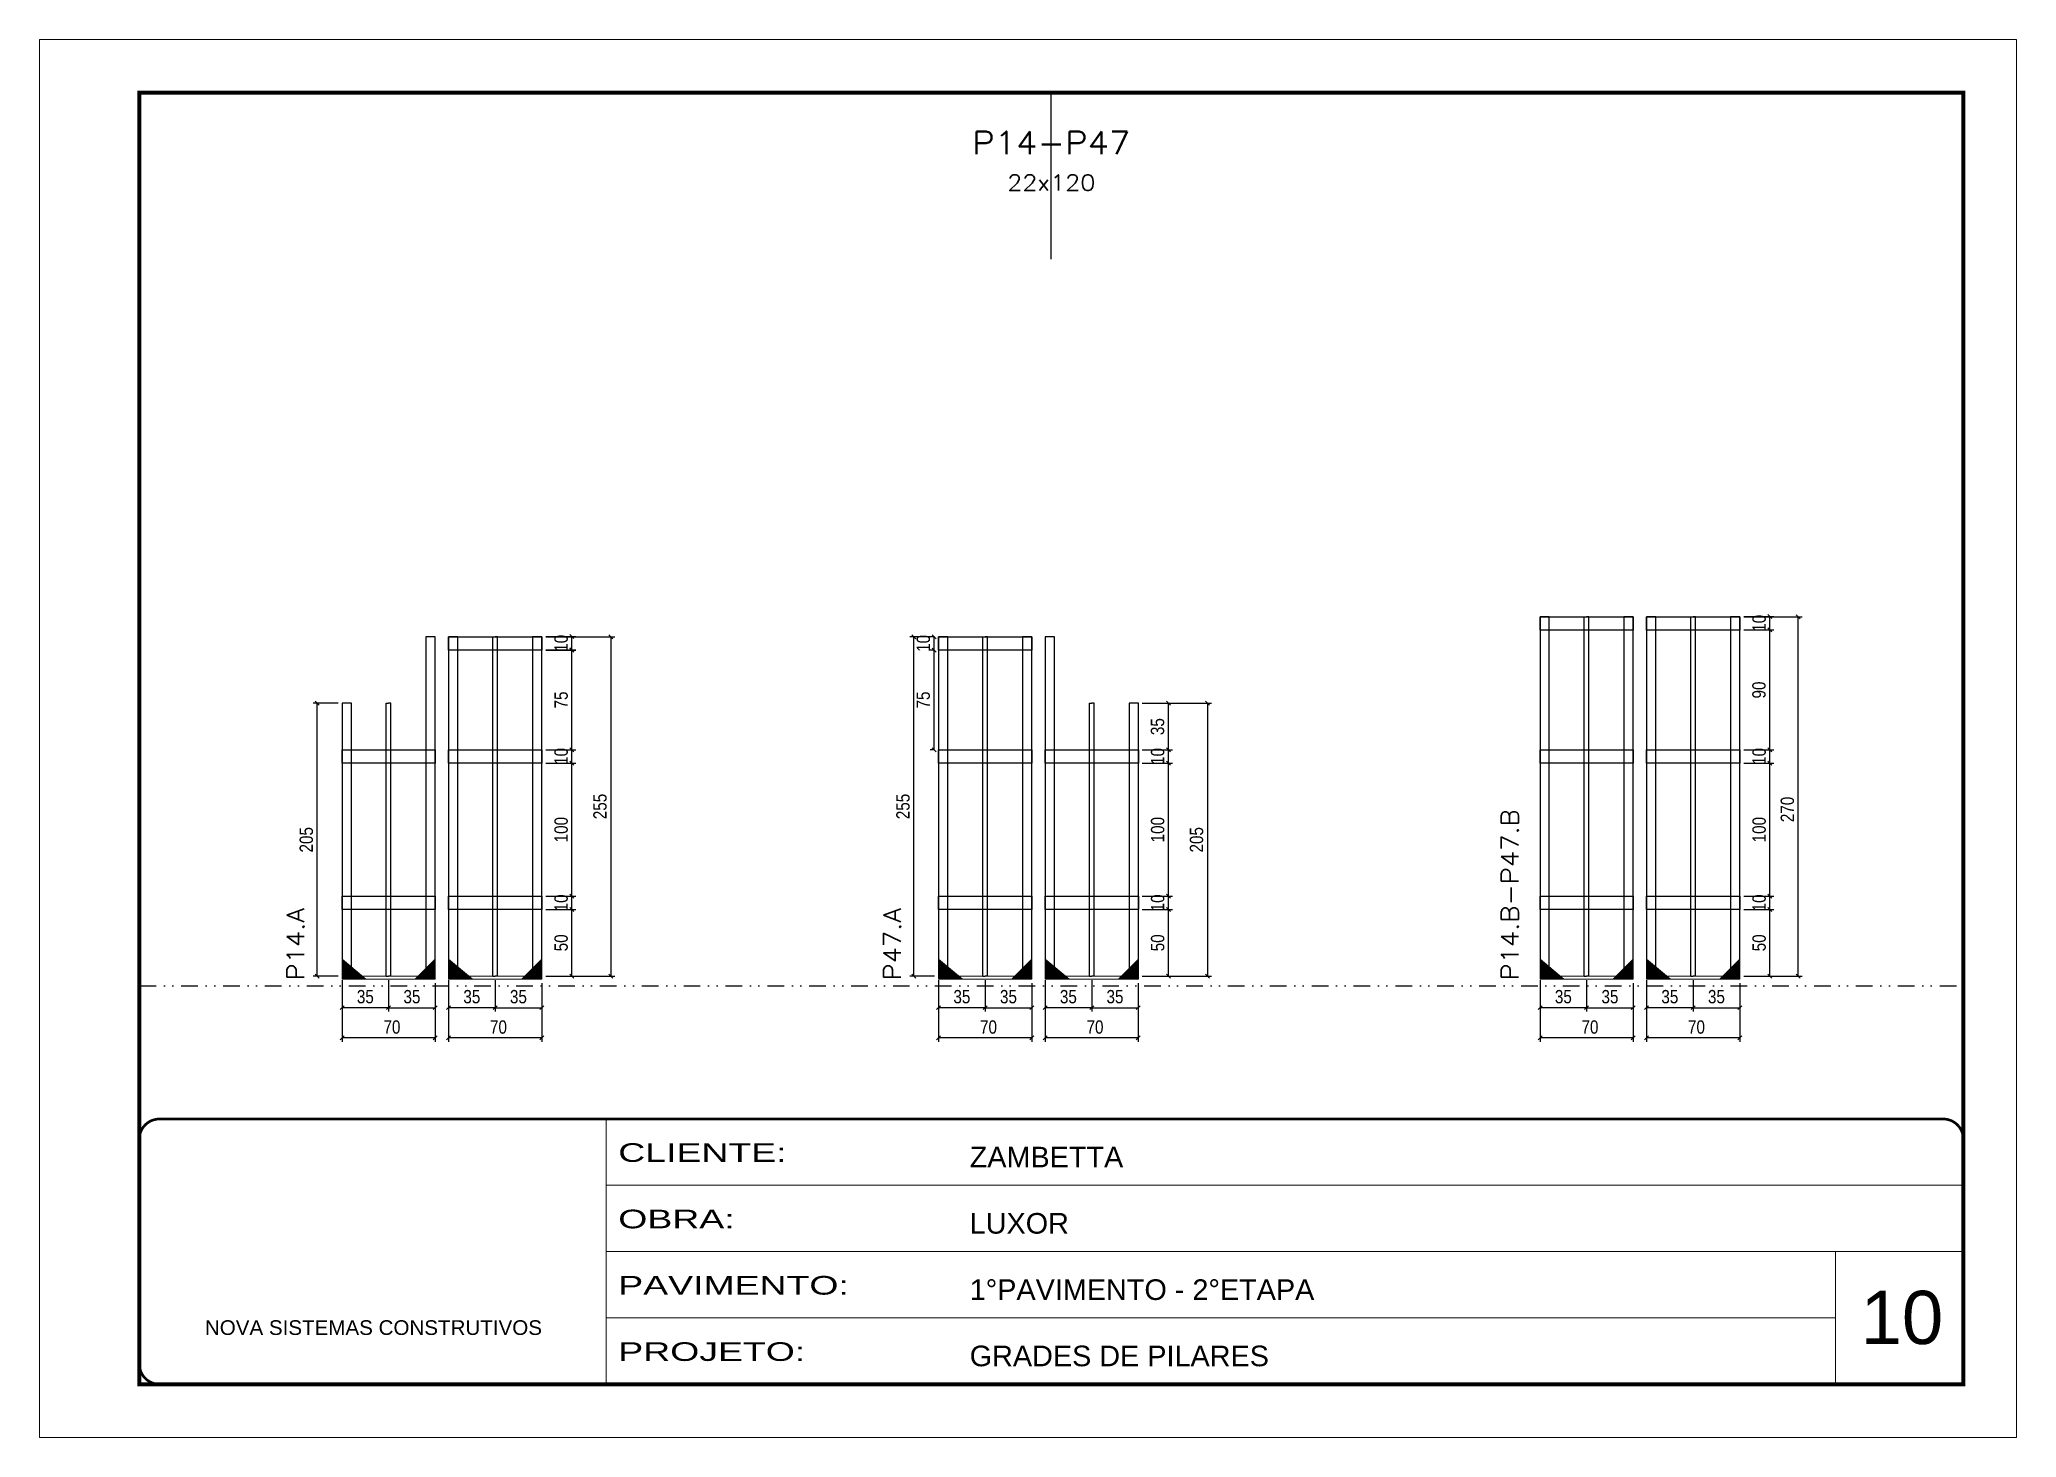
# Model space of a CAD drawing. Extents: x 14400 to 20667, y -21631 to 6985.
# Drawn here: x 16012 to 17497, y 3638 to 4688 of the extents above; entities that cross this region are included whole.
import ezdxf
from ezdxf.enums import TextEntityAlignment as Align

# ---------------------------------------------------------------- set-up
doc = ezdxf.new("R2010")
doc.units = 0
for name, pattern in [('CONTINUO', [0]), ('DASHED', [0.75, 0.5, -0.25]), ('DIVIDE2', [0.625, 0.25, -0.125, 0, -0.125, 0, -0.125]), ('HIDDEN', [0.375, 0.25, -0.125])]:
    doc.linetypes.add(name, pattern=pattern)
for name, color, linetype, lineweight in [('CARIMBO', 255, 'Continuous', 9), ('Folhas', 255, 'Continuous', 9), ('Madeira', 126, 'Continuous', 18), ('Sarr 2.2x7', 40, 'Continuous', 9), ('SARRAFO DE PRESSAO', 251, 'DASHED', 9), ('Texto Seção', 7, 'Continuous', 15)]:
    doc.layers.add(name, color=color, linetype=linetype, lineweight=lineweight)
for name, color, linetype in [('COTA', 241, 'Continuous'), ('Nível', 160, 'Continuous'), ('SARR_2.2x10', 60, 'Continuous'), ('SARR_3.5x7', 81, 'Continuous'), ('SARR_7x7', 40, 'Continuous'), ('Texto de Titulo', 7, 'Continuous'), ('Texto Qtd Sarr', 242, 'Continuous')]:
    doc.layers.add(name, color=color, linetype=linetype)
doc.styles.add('ARIAL', font='arial.ttf')
doc.styles.add('COTA TECNICA', font='techl___.ttf', dxfattribs={"height": 10})
doc.styles.add('REGUA-120', font='ROMANS.shx', dxfattribs={"height": 15})
doc.styles.add('ROMANS', font='romans.shx')
doc.styles.add('Tecnologia', font='')
doc.styles.get('Tecnologia').set_extended_font_data('Forgotten Futurist')
doc.dimstyles.new('PAINEL', dxfattribs={"dimtxt": 10, "dimasz": 3, "dimexe": 3, "dimexo": 3, "dimgap": 3, "dimtad": 1, "dimdec": 1, "dimzin": 12, "dimdsep": 46, "dimtxsty": 'COTA TECNICA', "dimblk1": 'OBLIQUE', "dimblk2": 'OBLIQUE', "dimsah": 1, "dimcen": 0.9, "dimclrd": 4, "dimclre": 4, "dimclrt": 240, "dimadec": 1, "dimazin": 3, "dimtfac": 1, "dimtdec": 1, "dimtmove": 0, "dimatfit": 3, "dimfxl": 1, "dimtolj": 1, "dimtzin": 12, "dimarcsym": 0})

msp = doc.modelspace()

# ---------------------------------------------------------------- texts
at = {"layer": 'CARIMBO', "style": 'ARIAL'}
msp.add_text('10', height=40, dxfattribs=at).set_placement((17379.83, 3707.72))
at = {"layer": 'Texto Seção', "style": 'REGUA-120', "width": 1.1}
for s, p in [('P14.B-P47.B', (17122.92, 3980.75)), ('P14.A', (16210.81, 3980.75)), ('P47.A', (16658.98, 3980.75))]:
    msp.add_text(s, height=13, rotation=90, dxfattribs=at).set_placement(p)

# ---------------------------------------------------------------- blocks, each defined once
blk = doc.blocks.new('9999999999')
at = {"color": 30, "linetype": 'CONTINUO'}
for p, q in [((98564.6, 34230.2), (98564.6, 34429.4)), ((98564.6, 34379.6), (99584, 34379.6)), ((98564.6, 34329.8), (99488, 34329.8)), ((99584, 34329.8), (99488, 34329.8)), ((99488, 34329.8), (99488, 34230.2)), ((98564.6, 34280), (99488, 34280))]:
    blk.add_line(p, q, dxfattribs=at)
at = {"color": 30, "linetype": 'CONTINUO', "const_width": 2}
blk.add_lwpolyline([(99584, 34230.2), (99584, 34414.4, 0.414214), (99569, 34429.4), (98229, 34429.4, 0.414214), (98214, 34414.4), (98214, 34245.2, 0.414214), (98229, 34230.2), (99584, 34230.2)], format="xyb", dxfattribs=at)
at = {"layer": 'Folhas'}
blk.add_lwpolyline([(98139, 34190.2), (99624, 34190.2), (99624, 35240.2), (98139, 35240.2)], close=True, dxfattribs=at)
at = {"layer": 'Folhas', "color": 30, "const_width": 3}
blk.add_lwpolyline([(98214, 34230.2), (99584, 34230.2), (99584, 35200.2), (98214, 35200.2)], close=True, dxfattribs=at)
at = {"color": 7, "linetype": 'Continuous', "ltscale": 5, "style": 'ARIAL'}
for s, height, p in [('ZAMBETTA', 15.48, (98837.7, 34393.1)), ('LUXOR', 15.48, (98837.7, 34343.3)), ('1°PAVIMENTO - 2°ETAPA', 15.483, (98837.7, 34293.5)), ('NOVA SISTEMAS CONSTRUTIVOS', 11.059, (98263.2, 34267.2)), ('GRADES DE PILARES', 15.483, (98837.7, 34243.7))]:
    blk.add_text(s, height=height, dxfattribs=at).set_placement(p)
at = {"layer": 'Folhas', "color": 7, "style": 'Tecnologia', "width": 1.5}
for s, p in [('CLIENTE:', (98573.7, 34397.2)), ('OBRA:', (98573.7, 34347.3)), ('PAVIMENTO:', (98573.7, 34297.5)), ('PROJETO:', (98573.7, 34247.7))]:
    blk.add_text(s, height=14, dxfattribs=at).set_placement(p)
blk = doc.blocks.new('_Oblique')
at = {"color": 0, "linetype": 'ByBlock', "lineweight": -2}
blk.add_line((-0.5, -0.5), (0.5, 0.5), dxfattribs=at)
blk = doc.blocks.new('*D812')
at = {"layer": 'COTA', "color": 4, "lineweight": -2, "transparency": 16777216}
for p, q in [((17219.1, 3965.9), (17219.1, 3934.7)), ((17289.1, 3978.9), (17289.1, 3934.7)), ((17289.1, 3937.7), (17219.1, 3937.7))]:
    blk.add_line(p, q, dxfattribs=at)
at = {"layer": 'Defpoints', "color": 0, "transparency": 16777216}
for p in [(17289.1, 3981.9), (17219.1, 3968.9), (17219.1, 3937.7)]:
    blk.add_point(p, dxfattribs=at)
at = {"layer": 'COTA', "color": 4, "lineweight": -2, "transparency": 16777216, "xscale": 3, "yscale": 3, "zscale": 3, "rotation": 180}
blk.add_blockref('_Oblique', (17219.1, 3937.7), dxfattribs=at)
at = {"layer": 'COTA', "color": 4, "lineweight": -2, "transparency": 16777216, "xscale": 3, "yscale": 3, "zscale": 3}
blk.add_blockref('_Oblique', (17289.1, 3937.7), dxfattribs=at)
at = {"layer": 'COTA', "color": 240, "transparency": 16777216, "insert": (17256.6, 3945.8), "char_height": 10, "attachment_point": 5, "style": 'COTA TECNICA'}
blk.add_mtext('\\A1;70', dxfattribs=at)
blk = doc.blocks.new('*D813')
at = {"layer": 'COTA', "color": 4, "lineweight": -2, "transparency": 16777216}
for p, q in [((17292.1, 4034.1), (17314.8, 4034.1)), ((17311.8, 3984.1), (17311.8, 4034.1)), ((17292.1, 3984.1), (17314.8, 3984.1))]:
    blk.add_line(p, q, dxfattribs=at)
at = {"layer": 'Defpoints', "color": 0, "transparency": 16777216}
for p in [(17289.1, 4034.1), (17311.8, 4034.1), (17289.1, 3984.1)]:
    blk.add_point(p, dxfattribs=at)
at = {"layer": 'COTA', "color": 4, "lineweight": -2, "transparency": 16777216, "xscale": 3, "yscale": 3, "zscale": 3}
for p, rotation in [((17311.8, 4034.1), 90), ((17311.8, 3984.1), 270)]:
    blk.add_blockref('_Oblique', p, dxfattribs=dict(at, rotation=rotation))
at = {"layer": 'COTA', "color": 240, "transparency": 16777216, "insert": (17303.7, 4009.1), "char_height": 10, "attachment_point": 5, "rotation": 90, "style": 'COTA TECNICA'}
blk.add_mtext('\\A1;50', dxfattribs=at)
blk = doc.blocks.new('*D814')
at = {"layer": 'COTA', "color": 4, "lineweight": -2, "transparency": 16777216}
for p, q in [((17292.1, 4044.1), (17314.8, 4044.1)), ((17311.8, 4034.1), (17311.8, 4044.1)), ((17292.1, 4034.1), (17314.8, 4034.1))]:
    blk.add_line(p, q, dxfattribs=at)
at = {"layer": 'Defpoints', "color": 0, "transparency": 16777216}
for p in [(17289.1, 4044.1), (17311.8, 4044.1), (17289.1, 4034.1)]:
    blk.add_point(p, dxfattribs=at)
at = {"layer": 'COTA', "color": 4, "lineweight": -2, "transparency": 16777216, "xscale": 3, "yscale": 3, "zscale": 3}
for p, rotation in [((17311.8, 4044.1), 90), ((17311.8, 4034.1), 270)]:
    blk.add_blockref('_Oblique', p, dxfattribs=dict(at, rotation=rotation))
at = {"layer": 'COTA', "color": 240, "transparency": 16777216, "insert": (17303.7, 4039.1), "char_height": 10, "attachment_point": 5, "rotation": 90, "style": 'COTA TECNICA'}
blk.add_mtext('\\A1;10', dxfattribs=at)
blk = doc.blocks.new('*D815')
at = {"layer": 'COTA', "color": 4, "lineweight": -2, "transparency": 16777216}
for p, q in [((17292.1, 4144.1), (17314.8, 4144.1)), ((17311.8, 4044.1), (17311.8, 4144.1)), ((17292.1, 4044.1), (17314.8, 4044.1))]:
    blk.add_line(p, q, dxfattribs=at)
at = {"layer": 'Defpoints', "color": 0, "transparency": 16777216}
for p in [(17289.1, 4144.1), (17311.8, 4144.1), (17289.1, 4044.1)]:
    blk.add_point(p, dxfattribs=at)
at = {"layer": 'COTA', "color": 4, "lineweight": -2, "transparency": 16777216, "xscale": 3, "yscale": 3, "zscale": 3}
for p, rotation in [((17311.8, 4144.1), 90), ((17311.8, 4044.1), 270)]:
    blk.add_blockref('_Oblique', p, dxfattribs=dict(at, rotation=rotation))
at = {"layer": 'COTA', "color": 240, "transparency": 16777216, "insert": (17303.7, 4094.1), "char_height": 10, "attachment_point": 5, "rotation": 90, "style": 'COTA TECNICA'}
blk.add_mtext('\\A1;100', dxfattribs=at)
blk = doc.blocks.new('*D816')
at = {"layer": 'COTA', "color": 4, "lineweight": -2, "transparency": 16777216}
for p, q in [((17292.1, 4154.1), (17314.8, 4154.1)), ((17292.1, 4144.1), (17314.8, 4144.1)), ((17311.8, 4144.1), (17311.8, 4154.1))]:
    blk.add_line(p, q, dxfattribs=at)
at = {"layer": 'Defpoints', "color": 0, "transparency": 16777216}
for p in [(17289.1, 4154.1), (17289.1, 4144.1), (17311.8, 4154.1)]:
    blk.add_point(p, dxfattribs=at)
at = {"layer": 'COTA', "color": 4, "lineweight": -2, "transparency": 16777216, "xscale": 3, "yscale": 3, "zscale": 3}
for p, rotation in [((17311.8, 4154.1), 90), ((17311.8, 4144.1), 270)]:
    blk.add_blockref('_Oblique', p, dxfattribs=dict(at, rotation=rotation))
at = {"layer": 'COTA', "color": 240, "transparency": 16777216, "insert": (17303.7, 4149.1), "char_height": 10, "attachment_point": 5, "rotation": 90, "style": 'COTA TECNICA'}
blk.add_mtext('\\A1;10', dxfattribs=at)
blk = doc.blocks.new('*D817')
at = {"layer": 'COTA', "color": 4, "lineweight": -2, "transparency": 16777216}
for p, q in [((17292.1, 4254), (17336, 4254)), ((17333, 3984), (17333, 4254)), ((17292.1, 3984), (17336, 3984))]:
    blk.add_line(p, q, dxfattribs=at)
at = {"layer": 'Defpoints', "color": 0, "transparency": 16777216}
for p in [(17289.1, 4254), (17333, 4254), (17289.1, 3984)]:
    blk.add_point(p, dxfattribs=at)
at = {"layer": 'COTA', "color": 4, "lineweight": -2, "transparency": 16777216, "xscale": 3, "yscale": 3, "zscale": 3}
for p, rotation in [((17333, 4254), 90), ((17333, 3984), 270)]:
    blk.add_blockref('_Oblique', p, dxfattribs=dict(at, rotation=rotation))
at = {"layer": 'COTA', "color": 240, "transparency": 16777216, "insert": (17324.9, 4109.3), "char_height": 10, "attachment_point": 5, "rotation": 90, "style": 'COTA TECNICA'}
blk.add_mtext('\\A1;270', dxfattribs=at)
blk = doc.blocks.new('*D818')
at = {"layer": 'COTA', "color": 4, "lineweight": -2, "transparency": 16777216}
for p, q in [((17139.1, 3965.9), (17139.1, 3934.7)), ((17209.1, 3978.9), (17209.1, 3934.7)), ((17209.1, 3937.7), (17139.1, 3937.7))]:
    blk.add_line(p, q, dxfattribs=at)
at = {"layer": 'Defpoints', "color": 0, "transparency": 16777216}
for p in [(17209.1, 3981.9), (17139.1, 3968.9), (17139.1, 3937.7)]:
    blk.add_point(p, dxfattribs=at)
at = {"layer": 'COTA', "color": 4, "lineweight": -2, "transparency": 16777216, "xscale": 3, "yscale": 3, "zscale": 3, "rotation": 180}
blk.add_blockref('_Oblique', (17139.1, 3937.7), dxfattribs=at)
at = {"layer": 'COTA', "color": 4, "lineweight": -2, "transparency": 16777216, "xscale": 3, "yscale": 3, "zscale": 3}
blk.add_blockref('_Oblique', (17209.1, 3937.7), dxfattribs=at)
at = {"layer": 'COTA', "color": 240, "transparency": 16777216, "insert": (17176.6, 3945.8), "char_height": 10, "attachment_point": 5, "style": 'COTA TECNICA'}
blk.add_mtext('\\A1;70', dxfattribs=at)
blk = doc.blocks.new('*D819')
at = {"layer": 'COTA', "color": 4, "lineweight": -2, "transparency": 16777216}
for p, q in [((17139.1, 3981.1), (17139.1, 3957.4)), ((17174.1, 3981.1), (17174.1, 3957.4)), ((17174.1, 3960.4), (17139.1, 3960.4))]:
    blk.add_line(p, q, dxfattribs=at)
at = {"layer": 'Defpoints', "color": 0, "transparency": 16777216}
for p in [(17139.1, 3984.1), (17174.1, 3984.1), (17139.1, 3960.4)]:
    blk.add_point(p, dxfattribs=at)
at = {"layer": 'COTA', "color": 4, "lineweight": -2, "transparency": 16777216, "xscale": 3, "yscale": 3, "zscale": 3, "rotation": 180}
blk.add_blockref('_Oblique', (17139.1, 3960.4), dxfattribs=at)
at = {"layer": 'COTA', "color": 4, "lineweight": -2, "transparency": 16777216, "xscale": 3, "yscale": 3, "zscale": 3}
blk.add_blockref('_Oblique', (17174.1, 3960.4), dxfattribs=at)
at = {"layer": 'COTA', "color": 240, "transparency": 16777216, "insert": (17156.6, 3968.6), "char_height": 10, "attachment_point": 5, "style": 'COTA TECNICA'}
blk.add_mtext('\\A1;35', dxfattribs=at)
blk = doc.blocks.new('*D820')
at = {"layer": 'COTA', "color": 4, "lineweight": -2, "transparency": 16777216}
for p, q in [((17292.1, 4244.1), (17314.8, 4244.1)), ((17311.8, 4154), (17311.8, 4244.1)), ((17292.1, 4154), (17314.8, 4154))]:
    blk.add_line(p, q, dxfattribs=at)
at = {"layer": 'Defpoints', "color": 0, "transparency": 16777216}
for p in [(17289.1, 4244.1), (17311.8, 4244.1), (17289.1, 4154)]:
    blk.add_point(p, dxfattribs=at)
at = {"layer": 'COTA', "color": 4, "lineweight": -2, "transparency": 16777216, "xscale": 3, "yscale": 3, "zscale": 3}
for p, rotation in [((17311.8, 4244.1), 90), ((17311.8, 4154), 270)]:
    blk.add_blockref('_Oblique', p, dxfattribs=dict(at, rotation=rotation))
at = {"layer": 'COTA', "color": 240, "transparency": 16777216, "insert": (17303.6, 4199), "char_height": 10, "attachment_point": 5, "rotation": 90, "style": 'COTA TECNICA'}
blk.add_mtext('\\A1;90', dxfattribs=at)
blk = doc.blocks.new('*D821')
at = {"layer": 'COTA', "color": 4, "lineweight": -2, "transparency": 16777216}
for p, q in [((17292.1, 4254.1), (17314.8, 4254.1)), ((17311.8, 4244.1), (17311.8, 4254.1)), ((17292.1, 4244.1), (17314.8, 4244.1))]:
    blk.add_line(p, q, dxfattribs=at)
at = {"layer": 'Defpoints', "color": 0, "transparency": 16777216}
for p in [(17289.1, 4254.1), (17311.8, 4254.1), (17289.1, 4244.1)]:
    blk.add_point(p, dxfattribs=at)
at = {"layer": 'COTA', "color": 4, "lineweight": -2, "transparency": 16777216, "xscale": 3, "yscale": 3, "zscale": 3}
for p, rotation in [((17311.8, 4254.1), 90), ((17311.8, 4244.1), 270)]:
    blk.add_blockref('_Oblique', p, dxfattribs=dict(at, rotation=rotation))
at = {"layer": 'COTA', "color": 240, "transparency": 16777216, "insert": (17303.7, 4249.1), "char_height": 10, "attachment_point": 5, "rotation": 90, "style": 'COTA TECNICA'}
blk.add_mtext('\\A1;10', dxfattribs=at)
blk = doc.blocks.new('*D822')
at = {"layer": 'COTA', "color": 4, "lineweight": -2, "transparency": 16777216}
for p, q in [((17219.1, 3981.1), (17219.1, 3957.4)), ((17254.1, 3981.1), (17254.1, 3957.4)), ((17254.1, 3960.4), (17219.1, 3960.4))]:
    blk.add_line(p, q, dxfattribs=at)
at = {"layer": 'Defpoints', "color": 0, "transparency": 16777216}
for p in [(17219.1, 3984.1), (17254.1, 3984.1), (17219.1, 3960.4)]:
    blk.add_point(p, dxfattribs=at)
at = {"layer": 'COTA', "color": 4, "lineweight": -2, "transparency": 16777216, "xscale": 3, "yscale": 3, "zscale": 3, "rotation": 180}
blk.add_blockref('_Oblique', (17219.1, 3960.4), dxfattribs=at)
at = {"layer": 'COTA', "color": 4, "lineweight": -2, "transparency": 16777216, "xscale": 3, "yscale": 3, "zscale": 3}
blk.add_blockref('_Oblique', (17254.1, 3960.4), dxfattribs=at)
at = {"layer": 'COTA', "color": 240, "transparency": 16777216, "insert": (17236.6, 3968.6), "char_height": 10, "attachment_point": 5, "style": 'COTA TECNICA'}
blk.add_mtext('\\A1;35', dxfattribs=at)
blk = doc.blocks.new('*D823')
at = {"layer": 'COTA', "color": 4, "lineweight": -2, "transparency": 16777216}
for p, q in [((17174.1, 3981.1), (17174.1, 3957.4)), ((17209.1, 3978.9), (17209.1, 3957.4)), ((17174.1, 3960.4), (17209.1, 3960.4))]:
    blk.add_line(p, q, dxfattribs=at)
at = {"layer": 'Defpoints', "color": 0, "transparency": 16777216}
for p in [(17174.1, 3984.1), (17209.1, 3981.9), (17209.1, 3960.4)]:
    blk.add_point(p, dxfattribs=at)
at = {"layer": 'COTA', "color": 4, "lineweight": -2, "transparency": 16777216, "xscale": 3, "yscale": 3, "zscale": 3, "rotation": 180}
blk.add_blockref('_Oblique', (17174.1, 3960.4), dxfattribs=at)
at = {"layer": 'COTA', "color": 4, "lineweight": -2, "transparency": 16777216, "xscale": 3, "yscale": 3, "zscale": 3}
blk.add_blockref('_Oblique', (17209.1, 3960.4), dxfattribs=at)
at = {"layer": 'COTA', "color": 240, "transparency": 16777216, "insert": (17191.6, 3968.6), "char_height": 10, "attachment_point": 5, "style": 'COTA TECNICA'}
blk.add_mtext('\\A1;35', dxfattribs=at)
blk = doc.blocks.new('*D824')
at = {"layer": 'COTA', "color": 4, "lineweight": -2, "transparency": 16777216}
for p, q in [((17254.1, 3981.1), (17254.1, 3957.4)), ((17289.1, 3978.9), (17289.1, 3957.4)), ((17254.1, 3960.4), (17289.1, 3960.4))]:
    blk.add_line(p, q, dxfattribs=at)
at = {"layer": 'Defpoints', "color": 0, "transparency": 16777216}
for p in [(17254.1, 3984.1), (17289.1, 3981.9), (17289.1, 3960.4)]:
    blk.add_point(p, dxfattribs=at)
at = {"layer": 'COTA', "color": 4, "lineweight": -2, "transparency": 16777216, "xscale": 3, "yscale": 3, "zscale": 3, "rotation": 180}
blk.add_blockref('_Oblique', (17254.1, 3960.4), dxfattribs=at)
at = {"layer": 'COTA', "color": 4, "lineweight": -2, "transparency": 16777216, "xscale": 3, "yscale": 3, "zscale": 3}
blk.add_blockref('_Oblique', (17289.1, 3960.4), dxfattribs=at)
at = {"layer": 'COTA', "color": 240, "transparency": 16777216, "insert": (17271.6, 3968.6), "char_height": 10, "attachment_point": 5, "style": 'COTA TECNICA'}
blk.add_mtext('\\A1;35', dxfattribs=at)
blk = doc.blocks.new('*D825')
at = {"layer": 'COTA', "color": 4, "lineweight": -2, "transparency": 16777216}
for p, q in [((16767.3, 3965.9), (16767.3, 3934.7)), ((16837.3, 3978.9), (16837.3, 3934.7)), ((16837.3, 3937.7), (16767.3, 3937.7))]:
    blk.add_line(p, q, dxfattribs=at)
at = {"layer": 'Defpoints', "color": 0, "transparency": 16777216}
for p in [(16837.3, 3981.9), (16767.3, 3968.9), (16767.3, 3937.7)]:
    blk.add_point(p, dxfattribs=at)
at = {"layer": 'COTA', "color": 4, "lineweight": -2, "transparency": 16777216, "xscale": 3, "yscale": 3, "zscale": 3, "rotation": 180}
blk.add_blockref('_Oblique', (16767.3, 3937.7), dxfattribs=at)
at = {"layer": 'COTA', "color": 4, "lineweight": -2, "transparency": 16777216, "xscale": 3, "yscale": 3, "zscale": 3}
blk.add_blockref('_Oblique', (16837.3, 3937.7), dxfattribs=at)
at = {"layer": 'COTA', "color": 240, "transparency": 16777216, "insert": (16804.8, 3945.8), "char_height": 10, "attachment_point": 5, "style": 'COTA TECNICA'}
blk.add_mtext('\\A1;70', dxfattribs=at)
blk = doc.blocks.new('*D826')
at = {"layer": 'COTA', "color": 4, "lineweight": -2, "transparency": 16777216}
for p, q in [((16840.3, 4034.1), (16863, 4034.1)), ((16860, 3984.1), (16860, 4034.1)), ((16840.3, 3984.1), (16863, 3984.1))]:
    blk.add_line(p, q, dxfattribs=at)
at = {"layer": 'Defpoints', "color": 0, "transparency": 16777216}
for p in [(16837.3, 4034.1), (16860, 4034.1), (16837.3, 3984.1)]:
    blk.add_point(p, dxfattribs=at)
at = {"layer": 'COTA', "color": 4, "lineweight": -2, "transparency": 16777216, "xscale": 3, "yscale": 3, "zscale": 3}
for p, rotation in [((16860, 4034.1), 90), ((16860, 3984.1), 270)]:
    blk.add_blockref('_Oblique', p, dxfattribs=dict(at, rotation=rotation))
at = {"layer": 'COTA', "color": 240, "transparency": 16777216, "insert": (16851.9, 4009.1), "char_height": 10, "attachment_point": 5, "rotation": 90, "style": 'COTA TECNICA'}
blk.add_mtext('\\A1;50', dxfattribs=at)
blk = doc.blocks.new('*D827')
at = {"layer": 'COTA', "color": 4, "lineweight": -2, "transparency": 16777216}
for p, q in [((16840.3, 4044.1), (16863, 4044.1)), ((16860, 4034.1), (16860, 4044.1)), ((16840.3, 4034.1), (16863, 4034.1))]:
    blk.add_line(p, q, dxfattribs=at)
at = {"layer": 'Defpoints', "color": 0, "transparency": 16777216}
for p in [(16837.3, 4044.1), (16860, 4044.1), (16837.3, 4034.1)]:
    blk.add_point(p, dxfattribs=at)
at = {"layer": 'COTA', "color": 4, "lineweight": -2, "transparency": 16777216, "xscale": 3, "yscale": 3, "zscale": 3}
for p, rotation in [((16860, 4044.1), 90), ((16860, 4034.1), 270)]:
    blk.add_blockref('_Oblique', p, dxfattribs=dict(at, rotation=rotation))
at = {"layer": 'COTA', "color": 240, "transparency": 16777216, "insert": (16851.9, 4039.1), "char_height": 10, "attachment_point": 5, "rotation": 90, "style": 'COTA TECNICA'}
blk.add_mtext('\\A1;10', dxfattribs=at)
blk = doc.blocks.new('*D828')
at = {"layer": 'COTA', "color": 4, "lineweight": -2, "transparency": 16777216}
for p, q in [((16840.3, 4144.1), (16863, 4144.1)), ((16860, 4044.1), (16860, 4144.1)), ((16840.3, 4044.1), (16863, 4044.1))]:
    blk.add_line(p, q, dxfattribs=at)
at = {"layer": 'Defpoints', "color": 0, "transparency": 16777216}
for p in [(16837.3, 4144.1), (16860, 4144.1), (16837.3, 4044.1)]:
    blk.add_point(p, dxfattribs=at)
at = {"layer": 'COTA', "color": 4, "lineweight": -2, "transparency": 16777216, "xscale": 3, "yscale": 3, "zscale": 3}
for p, rotation in [((16860, 4144.1), 90), ((16860, 4044.1), 270)]:
    blk.add_blockref('_Oblique', p, dxfattribs=dict(at, rotation=rotation))
at = {"layer": 'COTA', "color": 240, "transparency": 16777216, "insert": (16851.9, 4094.1), "char_height": 10, "attachment_point": 5, "rotation": 90, "style": 'COTA TECNICA'}
blk.add_mtext('\\A1;100', dxfattribs=at)
blk = doc.blocks.new('*D829')
at = {"layer": 'COTA', "color": 4, "lineweight": -2, "transparency": 16777216}
for p, q in [((16840.3, 4154.1), (16863, 4154.1)), ((16840.3, 4144.1), (16863, 4144.1)), ((16860, 4144.1), (16860, 4154.1))]:
    blk.add_line(p, q, dxfattribs=at)
at = {"layer": 'Defpoints', "color": 0, "transparency": 16777216}
for p in [(16837.3, 4154.1), (16837.3, 4144.1), (16860, 4154.1)]:
    blk.add_point(p, dxfattribs=at)
at = {"layer": 'COTA', "color": 4, "lineweight": -2, "transparency": 16777216, "xscale": 3, "yscale": 3, "zscale": 3}
for p, rotation in [((16860, 4154.1), 90), ((16860, 4144.1), 270)]:
    blk.add_blockref('_Oblique', p, dxfattribs=dict(at, rotation=rotation))
at = {"layer": 'COTA', "color": 240, "transparency": 16777216, "insert": (16851.9, 4149.1), "char_height": 10, "attachment_point": 5, "rotation": 90, "style": 'COTA TECNICA'}
blk.add_mtext('\\A1;10', dxfattribs=at)
blk = doc.blocks.new('*D830')
at = {"layer": 'COTA', "color": 4, "lineweight": -2, "transparency": 16777216}
for p, q in [((16687.3, 3965.9), (16687.3, 3934.7)), ((16757.3, 3978.9), (16757.3, 3934.7)), ((16757.3, 3937.7), (16687.3, 3937.7))]:
    blk.add_line(p, q, dxfattribs=at)
at = {"layer": 'Defpoints', "color": 0, "transparency": 16777216}
for p in [(16757.3, 3981.9), (16687.3, 3968.9), (16687.3, 3937.7)]:
    blk.add_point(p, dxfattribs=at)
at = {"layer": 'COTA', "color": 4, "lineweight": -2, "transparency": 16777216, "xscale": 3, "yscale": 3, "zscale": 3, "rotation": 180}
blk.add_blockref('_Oblique', (16687.3, 3937.7), dxfattribs=at)
at = {"layer": 'COTA', "color": 4, "lineweight": -2, "transparency": 16777216, "xscale": 3, "yscale": 3, "zscale": 3}
blk.add_blockref('_Oblique', (16757.3, 3937.7), dxfattribs=at)
at = {"layer": 'COTA', "color": 240, "transparency": 16777216, "insert": (16724.8, 3945.8), "char_height": 10, "attachment_point": 5, "style": 'COTA TECNICA'}
blk.add_mtext('\\A1;70', dxfattribs=at)
blk = doc.blocks.new('*D831')
at = {"layer": 'COTA', "color": 4, "lineweight": -2, "transparency": 16777216}
for p, q in [((16687.3, 3981.1), (16687.3, 3957.4)), ((16722.3, 3981.1), (16722.3, 3957.4)), ((16722.3, 3960.4), (16687.3, 3960.4))]:
    blk.add_line(p, q, dxfattribs=at)
at = {"layer": 'Defpoints', "color": 0, "transparency": 16777216}
for p in [(16687.3, 3984.1), (16722.3, 3984.1), (16687.3, 3960.4)]:
    blk.add_point(p, dxfattribs=at)
at = {"layer": 'COTA', "color": 4, "lineweight": -2, "transparency": 16777216, "xscale": 3, "yscale": 3, "zscale": 3, "rotation": 180}
blk.add_blockref('_Oblique', (16687.3, 3960.4), dxfattribs=at)
at = {"layer": 'COTA', "color": 4, "lineweight": -2, "transparency": 16777216, "xscale": 3, "yscale": 3, "zscale": 3}
blk.add_blockref('_Oblique', (16722.3, 3960.4), dxfattribs=at)
at = {"layer": 'COTA', "color": 240, "transparency": 16777216, "insert": (16704.8, 3968.6), "char_height": 10, "attachment_point": 5, "style": 'COTA TECNICA'}
blk.add_mtext('\\A1;35', dxfattribs=at)
blk = doc.blocks.new('*D832')
at = {"layer": 'COTA', "color": 4, "lineweight": -2, "transparency": 16777216}
for p, q in [((16767.3, 3981.1), (16767.3, 3957.4)), ((16802.3, 3981.1), (16802.3, 3957.4)), ((16802.3, 3960.4), (16767.3, 3960.4))]:
    blk.add_line(p, q, dxfattribs=at)
at = {"layer": 'Defpoints', "color": 0, "transparency": 16777216}
for p in [(16767.3, 3984.1), (16802.3, 3984.1), (16767.3, 3960.4)]:
    blk.add_point(p, dxfattribs=at)
at = {"layer": 'COTA', "color": 4, "lineweight": -2, "transparency": 16777216, "xscale": 3, "yscale": 3, "zscale": 3, "rotation": 180}
blk.add_blockref('_Oblique', (16767.3, 3960.4), dxfattribs=at)
at = {"layer": 'COTA', "color": 4, "lineweight": -2, "transparency": 16777216, "xscale": 3, "yscale": 3, "zscale": 3}
blk.add_blockref('_Oblique', (16802.3, 3960.4), dxfattribs=at)
at = {"layer": 'COTA', "color": 240, "transparency": 16777216, "insert": (16784.8, 3968.6), "char_height": 10, "attachment_point": 5, "style": 'COTA TECNICA'}
blk.add_mtext('\\A1;35', dxfattribs=at)
blk = doc.blocks.new('*D833')
at = {"layer": 'COTA', "color": 4, "lineweight": -2, "transparency": 16777216}
for p, q in [((16722.3, 3981.1), (16722.3, 3957.4)), ((16757.3, 3978.9), (16757.3, 3957.4)), ((16722.3, 3960.4), (16757.3, 3960.4))]:
    blk.add_line(p, q, dxfattribs=at)
at = {"layer": 'Defpoints', "color": 0, "transparency": 16777216}
for p in [(16722.3, 3984.1), (16757.3, 3981.9), (16757.3, 3960.4)]:
    blk.add_point(p, dxfattribs=at)
at = {"layer": 'COTA', "color": 4, "lineweight": -2, "transparency": 16777216, "xscale": 3, "yscale": 3, "zscale": 3, "rotation": 180}
blk.add_blockref('_Oblique', (16722.3, 3960.4), dxfattribs=at)
at = {"layer": 'COTA', "color": 4, "lineweight": -2, "transparency": 16777216, "xscale": 3, "yscale": 3, "zscale": 3}
blk.add_blockref('_Oblique', (16757.3, 3960.4), dxfattribs=at)
at = {"layer": 'COTA', "color": 240, "transparency": 16777216, "insert": (16739.8, 3968.6), "char_height": 10, "attachment_point": 5, "style": 'COTA TECNICA'}
blk.add_mtext('\\A1;35', dxfattribs=at)
blk = doc.blocks.new('*D834')
at = {"layer": 'COTA', "color": 4, "lineweight": -2, "transparency": 16777216}
for p, q in [((16802.3, 3981.1), (16802.3, 3957.4)), ((16837.3, 3978.9), (16837.3, 3957.4)), ((16802.3, 3960.4), (16837.3, 3960.4))]:
    blk.add_line(p, q, dxfattribs=at)
at = {"layer": 'Defpoints', "color": 0, "transparency": 16777216}
for p in [(16802.3, 3984.1), (16837.3, 3981.9), (16837.3, 3960.4)]:
    blk.add_point(p, dxfattribs=at)
at = {"layer": 'COTA', "color": 4, "lineweight": -2, "transparency": 16777216, "xscale": 3, "yscale": 3, "zscale": 3, "rotation": 180}
blk.add_blockref('_Oblique', (16802.3, 3960.4), dxfattribs=at)
at = {"layer": 'COTA', "color": 4, "lineweight": -2, "transparency": 16777216, "xscale": 3, "yscale": 3, "zscale": 3}
blk.add_blockref('_Oblique', (16837.3, 3960.4), dxfattribs=at)
at = {"layer": 'COTA', "color": 240, "transparency": 16777216, "insert": (16819.8, 3968.6), "char_height": 10, "attachment_point": 5, "style": 'COTA TECNICA'}
blk.add_mtext('\\A1;35', dxfattribs=at)
blk = doc.blocks.new('*D846')
at = {"layer": 'COTA', "color": 4, "lineweight": -2, "transparency": 16777216}
for p, q in [((16840.3, 4189), (16863, 4189)), ((16860, 4154), (16860, 4189)), ((16840.3, 4154), (16863, 4154))]:
    blk.add_line(p, q, dxfattribs=at)
at = {"layer": 'Defpoints', "color": 0, "transparency": 16777216}
for p in [(16837.3, 4189), (16860, 4189), (16837.3, 4154)]:
    blk.add_point(p, dxfattribs=at)
at = {"layer": 'COTA', "color": 4, "lineweight": -2, "transparency": 16777216, "xscale": 3, "yscale": 3, "zscale": 3}
for p, rotation in [((16860, 4189), 90), ((16860, 4154), 270)]:
    blk.add_blockref('_Oblique', p, dxfattribs=dict(at, rotation=rotation))
at = {"layer": 'COTA', "color": 240, "transparency": 16777216, "insert": (16851.8, 4171.5), "char_height": 10, "attachment_point": 5, "rotation": 90, "style": 'COTA TECNICA'}
blk.add_mtext('\\A1;35', dxfattribs=at)
blk = doc.blocks.new('*D847')
at = {"layer": 'COTA', "color": 4, "lineweight": -2, "transparency": 16777216}
for p, q in [((16840.3, 4189), (16892.2, 4189)), ((16889.2, 4189), (16889.2, 3984.1)), ((16840.3, 3984.1), (16892.2, 3984.1))]:
    blk.add_line(p, q, dxfattribs=at)
at = {"layer": 'Defpoints', "color": 0, "transparency": 16777216}
for p in [(16837.3, 4189), (16837.3, 3984.1), (16889.2, 3984.1)]:
    blk.add_point(p, dxfattribs=at)
at = {"layer": 'COTA', "color": 4, "lineweight": -2, "transparency": 16777216, "xscale": 3, "yscale": 3, "zscale": 3}
for p, rotation in [((16889.2, 4189), 90), ((16889.2, 3984.1), 270)]:
    blk.add_blockref('_Oblique', p, dxfattribs=dict(at, rotation=rotation))
at = {"layer": 'COTA', "color": 240, "transparency": 16777216, "insert": (16881.1, 4086.5), "char_height": 10, "attachment_point": 5, "rotation": 90, "style": 'COTA TECNICA'}
blk.add_mtext('\\A1;205', dxfattribs=at)
blk = doc.blocks.new('*D848')
at = {"layer": 'COTA', "color": 4, "lineweight": -2, "transparency": 16777216}
for p, q in [((16684.3, 4239), (16665.7, 4239)), ((16668.7, 3984.1), (16668.7, 4239)), ((16684.3, 3984.1), (16665.7, 3984.1))]:
    blk.add_line(p, q, dxfattribs=at)
at = {"layer": 'Defpoints', "color": 0, "transparency": 16777216}
for p in [(16668.7, 4239), (16687.3, 4239), (16687.3, 3984.1)]:
    blk.add_point(p, dxfattribs=at)
at = {"layer": 'COTA', "color": 4, "lineweight": -2, "transparency": 16777216, "xscale": 3, "yscale": 3, "zscale": 3}
for p, rotation in [((16668.7, 4239), 90), ((16668.7, 3984.1), 270)]:
    blk.add_blockref('_Oblique', p, dxfattribs=dict(at, rotation=rotation))
at = {"layer": 'COTA', "color": 240, "transparency": 16777216, "insert": (16660.6, 4111.5), "char_height": 10, "attachment_point": 5, "rotation": 90, "style": 'COTA TECNICA'}
blk.add_mtext('\\A1;255', dxfattribs=at)
blk = doc.blocks.new('*D849')
at = {"layer": 'COTA', "color": 4, "lineweight": -2, "transparency": 16777216}
for p, q in [((16684.3, 4229), (16681, 4229)), ((16684, 4154), (16684, 4229)), ((16684.3, 4154), (16681, 4154))]:
    blk.add_line(p, q, dxfattribs=at)
at = {"layer": 'Defpoints', "color": 0, "transparency": 16777216}
for p in [(16684, 4229), (16687.3, 4229), (16687.3, 4154)]:
    blk.add_point(p, dxfattribs=at)
at = {"layer": 'COTA', "color": 4, "lineweight": -2, "transparency": 16777216, "xscale": 3, "yscale": 3, "zscale": 3}
for p, rotation in [((16684, 4229), 90), ((16684, 4154), 270)]:
    blk.add_blockref('_Oblique', p, dxfattribs=dict(at, rotation=rotation))
at = {"layer": 'COTA', "color": 240, "transparency": 16777216, "insert": (16675.8, 4191.5), "char_height": 10, "attachment_point": 5, "rotation": 90, "style": 'COTA TECNICA'}
blk.add_mtext('\\A1;75', dxfattribs=at)
blk = doc.blocks.new('*D850')
at = {"layer": 'COTA', "color": 4, "lineweight": -2, "transparency": 16777216}
for p, q in [((16684.3, 4239), (16681, 4239)), ((16684, 4229), (16684, 4239)), ((16684.3, 4229), (16681, 4229))]:
    blk.add_line(p, q, dxfattribs=at)
at = {"layer": 'Defpoints', "color": 0, "transparency": 16777216}
for p in [(16684, 4239), (16687.3, 4239), (16687.3, 4229)]:
    blk.add_point(p, dxfattribs=at)
at = {"layer": 'COTA', "color": 4, "lineweight": -2, "transparency": 16777216, "xscale": 3, "yscale": 3, "zscale": 3}
for p, rotation in [((16684, 4239), 90), ((16684, 4229), 270)]:
    blk.add_blockref('_Oblique', p, dxfattribs=dict(at, rotation=rotation))
at = {"layer": 'COTA', "color": 240, "transparency": 16777216, "insert": (16675.9, 4234), "char_height": 10, "attachment_point": 5, "rotation": 90, "style": 'COTA TECNICA'}
blk.add_mtext('\\A1;10', dxfattribs=at)
blk = doc.blocks.new('*D835')
at = {"layer": 'COTA', "color": 4, "lineweight": -2, "transparency": 16777216}
for p, q in [((16319.2, 3965.9), (16319.2, 3934.7)), ((16389.2, 3978.9), (16389.2, 3934.7)), ((16389.2, 3937.7), (16319.2, 3937.7))]:
    blk.add_line(p, q, dxfattribs=at)
at = {"layer": 'Defpoints', "color": 0, "transparency": 16777216}
for p in [(16389.2, 3981.9), (16319.2, 3968.9), (16319.2, 3937.7)]:
    blk.add_point(p, dxfattribs=at)
at = {"layer": 'COTA', "color": 4, "lineweight": -2, "transparency": 16777216, "xscale": 3, "yscale": 3, "zscale": 3, "rotation": 180}
blk.add_blockref('_Oblique', (16319.2, 3937.7), dxfattribs=at)
at = {"layer": 'COTA', "color": 4, "lineweight": -2, "transparency": 16777216, "xscale": 3, "yscale": 3, "zscale": 3}
blk.add_blockref('_Oblique', (16389.2, 3937.7), dxfattribs=at)
at = {"layer": 'COTA', "color": 240, "transparency": 16777216, "insert": (16356.7, 3945.8), "char_height": 10, "attachment_point": 5, "style": 'COTA TECNICA'}
blk.add_mtext('\\A1;70', dxfattribs=at)
blk = doc.blocks.new('*D836')
at = {"layer": 'COTA', "color": 4, "lineweight": -2, "transparency": 16777216}
for p, q in [((16392.2, 4034.1), (16414.9, 4034.1)), ((16411.9, 3984.1), (16411.9, 4034.1)), ((16392.2, 3984.1), (16414.9, 3984.1))]:
    blk.add_line(p, q, dxfattribs=at)
at = {"layer": 'Defpoints', "color": 0, "transparency": 16777216}
for p in [(16389.2, 4034.1), (16411.9, 4034.1), (16389.2, 3984.1)]:
    blk.add_point(p, dxfattribs=at)
at = {"layer": 'COTA', "color": 4, "lineweight": -2, "transparency": 16777216, "xscale": 3, "yscale": 3, "zscale": 3}
for p, rotation in [((16411.9, 4034.1), 90), ((16411.9, 3984.1), 270)]:
    blk.add_blockref('_Oblique', p, dxfattribs=dict(at, rotation=rotation))
at = {"layer": 'COTA', "color": 240, "transparency": 16777216, "insert": (16403.8, 4009.1), "char_height": 10, "attachment_point": 5, "rotation": 90, "style": 'COTA TECNICA'}
blk.add_mtext('\\A1;50', dxfattribs=at)
blk = doc.blocks.new('*D837')
at = {"layer": 'COTA', "color": 4, "lineweight": -2, "transparency": 16777216}
for p, q in [((16392.2, 4044.1), (16414.9, 4044.1)), ((16411.9, 4034.1), (16411.9, 4044.1)), ((16392.2, 4034.1), (16414.9, 4034.1))]:
    blk.add_line(p, q, dxfattribs=at)
at = {"layer": 'Defpoints', "color": 0, "transparency": 16777216}
for p in [(16389.2, 4044.1), (16411.9, 4044.1), (16389.2, 4034.1)]:
    blk.add_point(p, dxfattribs=at)
at = {"layer": 'COTA', "color": 4, "lineweight": -2, "transparency": 16777216, "xscale": 3, "yscale": 3, "zscale": 3}
for p, rotation in [((16411.9, 4044.1), 90), ((16411.9, 4034.1), 270)]:
    blk.add_blockref('_Oblique', p, dxfattribs=dict(at, rotation=rotation))
at = {"layer": 'COTA', "color": 240, "transparency": 16777216, "insert": (16403.8, 4039.1), "char_height": 10, "attachment_point": 5, "rotation": 90, "style": 'COTA TECNICA'}
blk.add_mtext('\\A1;10', dxfattribs=at)
blk = doc.blocks.new('*D838')
at = {"layer": 'COTA', "color": 4, "lineweight": -2, "transparency": 16777216}
for p, q in [((16392.2, 4144.1), (16414.9, 4144.1)), ((16411.9, 4044.1), (16411.9, 4144.1)), ((16392.2, 4044.1), (16414.9, 4044.1))]:
    blk.add_line(p, q, dxfattribs=at)
at = {"layer": 'Defpoints', "color": 0, "transparency": 16777216}
for p in [(16389.2, 4144.1), (16411.9, 4144.1), (16389.2, 4044.1)]:
    blk.add_point(p, dxfattribs=at)
at = {"layer": 'COTA', "color": 4, "lineweight": -2, "transparency": 16777216, "xscale": 3, "yscale": 3, "zscale": 3}
for p, rotation in [((16411.9, 4144.1), 90), ((16411.9, 4044.1), 270)]:
    blk.add_blockref('_Oblique', p, dxfattribs=dict(at, rotation=rotation))
at = {"layer": 'COTA', "color": 240, "transparency": 16777216, "insert": (16403.8, 4094.1), "char_height": 10, "attachment_point": 5, "rotation": 90, "style": 'COTA TECNICA'}
blk.add_mtext('\\A1;100', dxfattribs=at)
blk = doc.blocks.new('*D839')
at = {"layer": 'COTA', "color": 4, "lineweight": -2, "transparency": 16777216}
for p, q in [((16392.2, 4154.1), (16414.9, 4154.1)), ((16392.2, 4144.1), (16414.9, 4144.1)), ((16411.9, 4144.1), (16411.9, 4154.1))]:
    blk.add_line(p, q, dxfattribs=at)
at = {"layer": 'Defpoints', "color": 0, "transparency": 16777216}
for p in [(16389.2, 4154.1), (16389.2, 4144.1), (16411.9, 4154.1)]:
    blk.add_point(p, dxfattribs=at)
at = {"layer": 'COTA', "color": 4, "lineweight": -2, "transparency": 16777216, "xscale": 3, "yscale": 3, "zscale": 3}
for p, rotation in [((16411.9, 4154.1), 90), ((16411.9, 4144.1), 270)]:
    blk.add_blockref('_Oblique', p, dxfattribs=dict(at, rotation=rotation))
at = {"layer": 'COTA', "color": 240, "transparency": 16777216, "insert": (16403.8, 4149.1), "char_height": 10, "attachment_point": 5, "rotation": 90, "style": 'COTA TECNICA'}
blk.add_mtext('\\A1;10', dxfattribs=at)
blk = doc.blocks.new('*D840')
at = {"layer": 'COTA', "color": 4, "lineweight": -2, "transparency": 16777216}
for p, q in [((16239.2, 3965.9), (16239.2, 3934.7)), ((16309.2, 3978.9), (16309.2, 3934.7)), ((16309.2, 3937.7), (16239.2, 3937.7))]:
    blk.add_line(p, q, dxfattribs=at)
at = {"layer": 'Defpoints', "color": 0, "transparency": 16777216}
for p in [(16309.2, 3981.9), (16239.2, 3968.9), (16239.2, 3937.7)]:
    blk.add_point(p, dxfattribs=at)
at = {"layer": 'COTA', "color": 4, "lineweight": -2, "transparency": 16777216, "xscale": 3, "yscale": 3, "zscale": 3, "rotation": 180}
blk.add_blockref('_Oblique', (16239.2, 3937.7), dxfattribs=at)
at = {"layer": 'COTA', "color": 4, "lineweight": -2, "transparency": 16777216, "xscale": 3, "yscale": 3, "zscale": 3}
blk.add_blockref('_Oblique', (16309.2, 3937.7), dxfattribs=at)
at = {"layer": 'COTA', "color": 240, "transparency": 16777216, "insert": (16276.7, 3945.8), "char_height": 10, "attachment_point": 5, "style": 'COTA TECNICA'}
blk.add_mtext('\\A1;70', dxfattribs=at)
blk = doc.blocks.new('*D841')
at = {"layer": 'COTA', "color": 4, "lineweight": -2, "transparency": 16777216}
for p, q in [((16239.2, 3981.1), (16239.2, 3957.4)), ((16274.2, 3981.1), (16274.2, 3957.4)), ((16274.2, 3960.4), (16239.2, 3960.4))]:
    blk.add_line(p, q, dxfattribs=at)
at = {"layer": 'Defpoints', "color": 0, "transparency": 16777216}
for p in [(16239.2, 3984.1), (16274.2, 3984.1), (16239.2, 3960.4)]:
    blk.add_point(p, dxfattribs=at)
at = {"layer": 'COTA', "color": 4, "lineweight": -2, "transparency": 16777216, "xscale": 3, "yscale": 3, "zscale": 3, "rotation": 180}
blk.add_blockref('_Oblique', (16239.2, 3960.4), dxfattribs=at)
at = {"layer": 'COTA', "color": 4, "lineweight": -2, "transparency": 16777216, "xscale": 3, "yscale": 3, "zscale": 3}
blk.add_blockref('_Oblique', (16274.2, 3960.4), dxfattribs=at)
at = {"layer": 'COTA', "color": 240, "transparency": 16777216, "insert": (16256.7, 3968.6), "char_height": 10, "attachment_point": 5, "style": 'COTA TECNICA'}
blk.add_mtext('\\A1;35', dxfattribs=at)
blk = doc.blocks.new('*D842')
at = {"layer": 'COTA', "color": 4, "lineweight": -2, "transparency": 16777216}
for p, q in [((16319.2, 3981.1), (16319.2, 3957.4)), ((16354.2, 3981.1), (16354.2, 3957.4)), ((16354.2, 3960.4), (16319.2, 3960.4))]:
    blk.add_line(p, q, dxfattribs=at)
at = {"layer": 'Defpoints', "color": 0, "transparency": 16777216}
for p in [(16319.2, 3984.1), (16354.2, 3984.1), (16319.2, 3960.4)]:
    blk.add_point(p, dxfattribs=at)
at = {"layer": 'COTA', "color": 4, "lineweight": -2, "transparency": 16777216, "xscale": 3, "yscale": 3, "zscale": 3, "rotation": 180}
blk.add_blockref('_Oblique', (16319.2, 3960.4), dxfattribs=at)
at = {"layer": 'COTA', "color": 4, "lineweight": -2, "transparency": 16777216, "xscale": 3, "yscale": 3, "zscale": 3}
blk.add_blockref('_Oblique', (16354.2, 3960.4), dxfattribs=at)
at = {"layer": 'COTA', "color": 240, "transparency": 16777216, "insert": (16336.7, 3968.6), "char_height": 10, "attachment_point": 5, "style": 'COTA TECNICA'}
blk.add_mtext('\\A1;35', dxfattribs=at)
blk = doc.blocks.new('*D843')
at = {"layer": 'COTA', "color": 4, "lineweight": -2, "transparency": 16777216}
for p, q in [((16274.2, 3981.1), (16274.2, 3957.4)), ((16309.2, 3978.9), (16309.2, 3957.4)), ((16274.2, 3960.4), (16309.2, 3960.4))]:
    blk.add_line(p, q, dxfattribs=at)
at = {"layer": 'Defpoints', "color": 0, "transparency": 16777216}
for p in [(16274.2, 3984.1), (16309.2, 3981.9), (16309.2, 3960.4)]:
    blk.add_point(p, dxfattribs=at)
at = {"layer": 'COTA', "color": 4, "lineweight": -2, "transparency": 16777216, "xscale": 3, "yscale": 3, "zscale": 3, "rotation": 180}
blk.add_blockref('_Oblique', (16274.2, 3960.4), dxfattribs=at)
at = {"layer": 'COTA', "color": 4, "lineweight": -2, "transparency": 16777216, "xscale": 3, "yscale": 3, "zscale": 3}
blk.add_blockref('_Oblique', (16309.2, 3960.4), dxfattribs=at)
at = {"layer": 'COTA', "color": 240, "transparency": 16777216, "insert": (16291.7, 3968.6), "char_height": 10, "attachment_point": 5, "style": 'COTA TECNICA'}
blk.add_mtext('\\A1;35', dxfattribs=at)
blk = doc.blocks.new('*D844')
at = {"layer": 'COTA', "color": 4, "lineweight": -2, "transparency": 16777216}
for p, q in [((16354.2, 3981.1), (16354.2, 3957.4)), ((16389.2, 3978.9), (16389.2, 3957.4)), ((16354.2, 3960.4), (16389.2, 3960.4))]:
    blk.add_line(p, q, dxfattribs=at)
at = {"layer": 'Defpoints', "color": 0, "transparency": 16777216}
for p in [(16354.2, 3984.1), (16389.2, 3981.9), (16389.2, 3960.4)]:
    blk.add_point(p, dxfattribs=at)
at = {"layer": 'COTA', "color": 4, "lineweight": -2, "transparency": 16777216, "xscale": 3, "yscale": 3, "zscale": 3, "rotation": 180}
blk.add_blockref('_Oblique', (16354.2, 3960.4), dxfattribs=at)
at = {"layer": 'COTA', "color": 4, "lineweight": -2, "transparency": 16777216, "xscale": 3, "yscale": 3, "zscale": 3}
blk.add_blockref('_Oblique', (16389.2, 3960.4), dxfattribs=at)
at = {"layer": 'COTA', "color": 240, "transparency": 16777216, "insert": (16371.7, 3968.6), "char_height": 10, "attachment_point": 5, "style": 'COTA TECNICA'}
blk.add_mtext('\\A1;35', dxfattribs=at)
blk = doc.blocks.new('*D851')
at = {"layer": 'COTA', "color": 4, "lineweight": -2, "transparency": 16777216}
for p, q in [((16392.2, 4229), (16414.9, 4229)), ((16411.9, 4154), (16411.9, 4229)), ((16392.2, 4154), (16414.9, 4154))]:
    blk.add_line(p, q, dxfattribs=at)
at = {"layer": 'Defpoints', "color": 0, "transparency": 16777216}
for p in [(16389.2, 4229), (16411.9, 4229), (16389.2, 4154)]:
    blk.add_point(p, dxfattribs=at)
at = {"layer": 'COTA', "color": 4, "lineweight": -2, "transparency": 16777216, "xscale": 3, "yscale": 3, "zscale": 3}
for p, rotation in [((16411.9, 4229), 90), ((16411.9, 4154), 270)]:
    blk.add_blockref('_Oblique', p, dxfattribs=dict(at, rotation=rotation))
at = {"layer": 'COTA', "color": 240, "transparency": 16777216, "insert": (16403.8, 4191.5), "char_height": 10, "attachment_point": 5, "rotation": 90, "style": 'COTA TECNICA'}
blk.add_mtext('\\A1;75', dxfattribs=at)
blk = doc.blocks.new('*D852')
at = {"layer": 'COTA', "color": 4, "lineweight": -2, "transparency": 16777216}
for p, q in [((16392.2, 4239), (16444.1, 4239)), ((16441.1, 4239), (16441.1, 3984.1)), ((16392.2, 3984.1), (16444.1, 3984.1))]:
    blk.add_line(p, q, dxfattribs=at)
at = {"layer": 'Defpoints', "color": 0, "transparency": 16777216}
for p in [(16389.2, 4239), (16389.2, 3984.1), (16441.1, 3984.1)]:
    blk.add_point(p, dxfattribs=at)
at = {"layer": 'COTA', "color": 4, "lineweight": -2, "transparency": 16777216, "xscale": 3, "yscale": 3, "zscale": 3}
for p, rotation in [((16441.1, 4239), 90), ((16441.1, 3984.1), 270)]:
    blk.add_blockref('_Oblique', p, dxfattribs=dict(at, rotation=rotation))
at = {"layer": 'COTA', "color": 240, "transparency": 16777216, "insert": (16433, 4111.5), "char_height": 10, "attachment_point": 5, "rotation": 90, "style": 'COTA TECNICA'}
blk.add_mtext('\\A1;255', dxfattribs=at)
blk = doc.blocks.new('*D853')
at = {"layer": 'COTA', "color": 4, "lineweight": -2, "transparency": 16777216}
for p, q in [((16236.2, 4189), (16217.6, 4189)), ((16220.6, 3984.1), (16220.6, 4189)), ((16236.2, 3984.1), (16217.6, 3984.1))]:
    blk.add_line(p, q, dxfattribs=at)
at = {"layer": 'Defpoints', "color": 0, "transparency": 16777216}
for p in [(16220.6, 4189), (16239.2, 4189), (16239.2, 3984.1)]:
    blk.add_point(p, dxfattribs=at)
at = {"layer": 'COTA', "color": 4, "lineweight": -2, "transparency": 16777216, "xscale": 3, "yscale": 3, "zscale": 3}
for p, rotation in [((16220.6, 4189), 90), ((16220.6, 3984.1), 270)]:
    blk.add_blockref('_Oblique', p, dxfattribs=dict(at, rotation=rotation))
at = {"layer": 'COTA', "color": 240, "transparency": 16777216, "insert": (16212.4, 4086.5), "char_height": 10, "attachment_point": 5, "rotation": 90, "style": 'COTA TECNICA'}
blk.add_mtext('\\A1;205', dxfattribs=at)
blk = doc.blocks.new('*D845')
at = {"layer": 'COTA', "color": 4, "lineweight": -2, "transparency": 16777216}
for p, q in [((16392.2, 4239.1), (16414.9, 4239.1)), ((16411.9, 4229.1), (16411.9, 4239.1)), ((16392.2, 4229.1), (16414.9, 4229.1))]:
    blk.add_line(p, q, dxfattribs=at)
at = {"layer": 'Defpoints', "color": 0, "transparency": 16777216}
for p in [(16389.2, 4239.1), (16411.9, 4239.1), (16389.2, 4229.1)]:
    blk.add_point(p, dxfattribs=at)
at = {"layer": 'COTA', "color": 4, "lineweight": -2, "transparency": 16777216, "xscale": 3, "yscale": 3, "zscale": 3}
for p, rotation in [((16411.9, 4239.1), 90), ((16411.9, 4229.1), 270)]:
    blk.add_blockref('_Oblique', p, dxfattribs=dict(at, rotation=rotation))
at = {"layer": 'COTA', "color": 240, "transparency": 16777216, "insert": (16403.8, 4234.1), "char_height": 10, "attachment_point": 5, "rotation": 90, "style": 'COTA TECNICA'}
blk.add_mtext('\\A1;10', dxfattribs=at)
blk = doc.blocks.new('titulo1')
at = {"layer": 'Defpoints', "color": 252, "linetype": 'HIDDEN', "ltscale": 2}
blk.add_line((0, 0), (0, 125), dxfattribs=at)
at = {"layer": 'Defpoints', "style": 'ROMANS', "oblique": 15}
blk.add_attdef('FOLHA', text='', height=10, dxfattribs=at).set_placement((0, 15.6), align=Align.MIDDLE_CENTER)
at = {"layer": 'Texto Qtd Sarr', "color": 3, "style": 'ROMANS', "oblique": 15}
for tag, height, p in [('TITULO', 17, (0, 71.4)), ('SEÇÃO', 12, (0, 41.5))]:
    blk.add_attdef(tag, text='', height=height, dxfattribs=at).set_placement(p, align=Align.MIDDLE_CENTER)

# ---------------------------------------------------------------- dimensions: what is measured, and where the dimension line sits
at = {"layer": 'COTA'}
for base, p1, p2, angle, picture, middle in [((17311.76, 4254.06), (17289.07, 4244.06), (17289.07, 4254.06), 90, '*D821', (17311.76, 4249.06)), ((17332.98, 4254.03), (17289.07, 3984.02), (17289.07, 4254.03), 90, '*D817', (17332.98, 4109.33)), ((16411.88, 4239.06), (16389.18, 4229.06), (16389.18, 4239.06), 90, '*D845', (16411.88, 4234.06)), ((16411.88, 4154.06), (16389.18, 4144.06), (16389.18, 4154.06), 90, '*D839', (16411.88, 4149.06)), ((16860.05, 4154.06), (16837.35, 4144.06), (16837.35, 4154.06), 90, '*D829', (16860.05, 4149.06)), ((17311.76, 4154.06), (17289.07, 4144.06), (17289.07, 4154.06), 90, '*D816', (17311.76, 4149.06)), ((16411.88, 4044.06), (16389.18, 4034.06), (16389.18, 4044.06), 90, '*D837', (16411.88, 4039.06)), ((16860.05, 4044.06), (16837.35, 4034.06), (16837.35, 4044.06), 90, '*D827', (16860.05, 4039.06)), ((17311.76, 4044.06), (17289.07, 4034.06), (17289.07, 4044.06), 90, '*D814', (17311.76, 4039.06)), ((16239.18, 3937.68), (16309.18, 3981.86), (16239.18, 3968.86), 180, '*D840', (16276.68, 3937.68)), ((16319.18, 3937.68), (16389.18, 3981.86), (16319.18, 3968.86), 180, '*D835', (16356.68, 3937.68)), ((16687.35, 3937.68), (16757.35, 3981.86), (16687.35, 3968.86), 180, '*D830', (16724.85, 3937.68)), ((16767.35, 3937.68), (16837.35, 3981.86), (16767.35, 3968.86), 180, '*D825', (16804.85, 3937.68)), ((17139.07, 3937.68), (17209.07, 3981.86), (17139.07, 3968.86), 180, '*D818', (17176.57, 3937.68)), ((17219.07, 3937.68), (17289.07, 3981.86), (17219.07, 3968.86), 180, '*D812', (17256.57, 3937.68))]:
    dim = msp.add_linear_dim(base=base, p1=p1, p2=p2, angle=angle, dimstyle='PAINEL', override={"dimtmove": 1}, dxfattribs=at)
    dim.commit()
    dim.dimension.update_dxf_attribs({"geometry": picture, "text_midpoint": middle, "dimtype": 160})
for base, p1, p2, picture, middle in [((16441.06, 3984.06), (16389.18, 4239.03), (16389.18, 3984.06), '*D852', (16432.95, 4111.54)), ((16668.72, 4239.03), (16687.35, 3984.06), (16687.35, 4239.03), '*D848', (16660.61, 4111.54)), ((16411.88, 4229.03), (16389.18, 4154.03), (16389.18, 4229.03), '*D851', (16403.77, 4191.53)), ((16683.95, 4229.03), (16687.35, 4154.03), (16687.35, 4229.03), '*D849', (16675.84, 4191.53)), ((16220.55, 4189.03), (16239.18, 3984.06), (16239.18, 4189.03), '*D853', (16212.44, 4086.54)), ((16860.05, 4189.03), (16837.35, 4154.03), (16837.35, 4189.03), '*D846', (16851.83, 4171.53)), ((16889.23, 3984.06), (16837.35, 4189.03), (16837.35, 3984.06), '*D847', (16881.12, 4086.54))]:
    dim = msp.add_linear_dim(base=base, p1=p1, p2=p2, angle=90, dimstyle='PAINEL', dxfattribs=at)
    dim.commit()
    dim.dimension.update_dxf_attribs({"geometry": picture, "text_midpoint": middle})
dim = msp.add_linear_dim(base=(16683.95, 4239.03), p1=(16687.35, 4229.03), p2=(16687.35, 4239.03), angle=90, dimstyle='PAINEL', dxfattribs=at)
dim.commit()
dim.dimension.update_dxf_attribs({"geometry": '*D850', "text_midpoint": (16683.95, 4234.03), "dimtype": 160})
for base, p1, p2, angle, picture, middle in [((17311.76, 4244.06), (17289.07, 4154.03), (17289.07, 4244.06), 90, '*D820', (17303.63, 4199.04)), ((16411.88, 4144.06), (16389.18, 4044.06), (16389.18, 4144.06), 90, '*D838', (16403.78, 4094.06)), ((16860.05, 4144.06), (16837.35, 4044.06), (16837.35, 4144.06), 90, '*D828', (16851.94, 4094.06)), ((17311.76, 4144.06), (17289.07, 4044.06), (17289.07, 4144.06), 90, '*D815', (17303.66, 4094.06)), ((16411.88, 4034.06), (16389.18, 3984.06), (16389.18, 4034.06), 90, '*D836', (16403.77, 4009.06)), ((16860.05, 4034.06), (16837.35, 3984.06), (16837.35, 4034.06), 90, '*D826', (16851.94, 4009.06)), ((17311.76, 4034.06), (17289.07, 3984.06), (17289.07, 4034.06), 90, '*D813', (17303.66, 4009.06)), ((16239.18, 3960.36), (16274.18, 3984.06), (16239.18, 3984.06), 180, '*D841', (16256.68, 3968.58)), ((16319.18, 3960.36), (16354.18, 3984.06), (16319.18, 3984.06), 180, '*D842', (16336.68, 3968.58)), ((16687.35, 3960.36), (16722.35, 3984.06), (16687.35, 3984.06), 180, '*D831', (16704.85, 3968.58)), ((16767.35, 3960.36), (16802.35, 3984.06), (16767.35, 3984.06), 180, '*D832', (16784.85, 3968.58)), ((17139.07, 3960.36), (17174.07, 3984.06), (17139.07, 3984.06), 180, '*D819', (17156.57, 3968.58)), ((17219.07, 3960.36), (17254.07, 3984.06), (17219.07, 3984.06), 180, '*D822', (17236.57, 3968.58))]:
    dim = msp.add_linear_dim(base=base, p1=p1, p2=p2, angle=angle, dimstyle='PAINEL', override={"dimtmove": 1}, dxfattribs=at)
    dim.commit()
    dim.dimension.update_dxf_attribs({"geometry": picture, "text_midpoint": middle})
for base, p1, p2, picture, middle in [((16309.18, 3960.36), (16274.18, 3984.06), (16309.18, 3981.86), '*D843', (16291.68, 3968.58)), ((16389.18, 3960.36), (16354.18, 3984.06), (16389.18, 3981.86), '*D844', (16371.68, 3968.58)), ((16757.35, 3960.36), (16722.35, 3984.06), (16757.35, 3981.86), '*D833', (16739.85, 3968.58)), ((16837.35, 3960.36), (16802.35, 3984.06), (16837.35, 3981.86), '*D834', (16819.85, 3968.58)), ((17209.07, 3960.36), (17174.07, 3984.06), (17209.07, 3981.86), '*D823', (17191.57, 3968.58)), ((17289.07, 3960.36), (17254.07, 3984.06), (17289.07, 3981.86), '*D824', (17271.57, 3968.58))]:
    dim = msp.add_linear_dim(base=base, p1=p1, p2=p2, dimstyle='PAINEL', dxfattribs=at)
    dim.commit()
    dim.dimension.update_dxf_attribs({"geometry": picture, "text_midpoint": middle})

# ---------------------------------------------------------------- hatches: boundary and pattern name
at = {"layer": 'Madeira'}
h = msp.add_hatch(color=252, dxfattribs=at)
h.dxf.hatch_style = 2
h.paths.add_polyline_path([(16239.18, 3996.86), (16239.18, 3981.86), (16257.18, 3981.86)])
h = msp.add_hatch(color=252, dxfattribs=at)
h.dxf.hatch_style = 2
h.paths.add_polyline_path([(16309.18, 3996.86), (16309.18, 3981.86), (16294.18, 3981.86)])
h = msp.add_hatch(color=252, dxfattribs=at)
h.dxf.hatch_style = 2
h.paths.add_polyline_path([(16319.18, 3996.86), (16319.18, 3981.86), (16337.18, 3981.86)])
h = msp.add_hatch(color=252, dxfattribs=at)
h.dxf.hatch_style = 2
h.paths.add_polyline_path([(16389.18, 3996.86), (16389.18, 3981.86), (16374.18, 3981.86)])
h = msp.add_hatch(color=252, dxfattribs=at)
h.dxf.hatch_style = 2
h.paths.add_polyline_path([(16687.35, 3996.86), (16687.35, 3981.86), (16705.35, 3981.86)])
h = msp.add_hatch(color=252, dxfattribs=at)
h.dxf.hatch_style = 2
h.paths.add_polyline_path([(16757.35, 3996.86), (16757.35, 3981.86), (16742.35, 3981.86)])
h = msp.add_hatch(color=252, dxfattribs=at)
h.dxf.hatch_style = 2
h.paths.add_polyline_path([(16767.35, 3996.86), (16767.35, 3981.86), (16785.35, 3981.86)])
h = msp.add_hatch(color=252, dxfattribs=at)
h.dxf.hatch_style = 2
h.paths.add_polyline_path([(16837.35, 3996.86), (16837.35, 3981.86), (16822.35, 3981.86)])
h = msp.add_hatch(color=252, dxfattribs=at)
h.dxf.hatch_style = 2
h.paths.add_polyline_path([(17139.07, 3996.86), (17139.07, 3981.86), (17157.07, 3981.86)])
h = msp.add_hatch(color=252, dxfattribs=at)
h.dxf.hatch_style = 2
h.paths.add_polyline_path([(17209.07, 3996.86), (17209.07, 3981.86), (17194.07, 3981.86)])
h = msp.add_hatch(color=252, dxfattribs=at)
h.dxf.hatch_style = 2
h.paths.add_polyline_path([(17219.07, 3996.86), (17219.07, 3981.86), (17237.07, 3981.86)])
h = msp.add_hatch(color=252, dxfattribs=at)
h.dxf.hatch_style = 2
h.paths.add_polyline_path([(17289.07, 3996.86), (17289.07, 3981.86), (17274.07, 3981.86)])

# ---------------------------------------------------------------- linework, layer by layer
for p, q in [((16239.18, 3984.06), (16239.18, 3981.86)), ((16239.18, 3984.06), (16239.18, 3981.86)), ((16239.18, 3984.06), (16239.18, 3981.86)), ((16319.18, 3984.06), (16319.18, 3981.86)), ((16319.18, 3984.06), (16319.18, 3981.86)), ((16319.18, 3984.06), (16319.18, 3981.86)), ((16687.35, 3984.06), (16687.35, 3981.86)), ((16687.35, 3984.06), (16687.35, 3981.86)), ((16687.35, 3984.06), (16687.35, 3981.86)), ((16767.35, 3984.06), (16767.35, 3981.86)), ((16767.35, 3984.06), (16767.35, 3981.86)), ((16767.35, 3984.06), (16767.35, 3981.86)), ((17139.07, 3984.06), (17139.07, 3981.86)), ((17139.07, 3984.06), (17139.07, 3981.86)), ((17139.07, 3984.06), (17139.07, 3981.86)), ((17219.07, 3984.06), (17219.07, 3981.86)), ((17219.07, 3984.06), (17219.07, 3981.86)), ((17219.07, 3984.06), (17219.07, 3981.86))]:
    msp.add_line(p, q, dxfattribs=at)
at = {"layer": 'Madeira', "color": 1, "linetype": 'HIDDEN'}
for p, q in [((16249.01, 3984.06), (16239.18, 3984.06)), ((16249.01, 3984.06), (16239.18, 3984.06)), ((16254.98, 3984.06), (16239.18, 3984.06)), ((16242.68, 3993.36), (16242.68, 3984.06)), ((16242.68, 3993.36), (16242.68, 3984.06)), ((16246.18, 3989.86), (16246.18, 3984.06)), ((16296.38, 3984.06), (16309.18, 3984.06)), ((16299.35, 3984.06), (16309.18, 3984.06)), ((16299.35, 3984.06), (16309.18, 3984.06)), ((16305.68, 3993.36), (16305.68, 3984.06)), ((16305.68, 3993.36), (16305.68, 3984.06)), ((16329.01, 3984.06), (16319.18, 3984.06)), ((16329.01, 3984.06), (16319.18, 3984.06)), ((16334.98, 3984.06), (16319.18, 3984.06)), ((16322.68, 3993.36), (16322.68, 3984.06)), ((16322.68, 3993.36), (16322.68, 3984.06)), ((16326.18, 3989.86), (16326.18, 3984.06)), ((16376.38, 3984.06), (16389.18, 3984.06)), ((16379.35, 3984.06), (16389.18, 3984.06)), ((16379.35, 3984.06), (16389.18, 3984.06)), ((16385.68, 3993.36), (16385.68, 3984.06)), ((16385.68, 3993.36), (16385.68, 3984.06)), ((16697.18, 3984.06), (16687.35, 3984.06)), ((16697.18, 3984.06), (16687.35, 3984.06)), ((16703.15, 3984.06), (16687.35, 3984.06)), ((16690.85, 3993.36), (16690.85, 3984.06)), ((16690.85, 3993.36), (16690.85, 3984.06)), ((16694.35, 3989.86), (16694.35, 3984.06)), ((16744.55, 3984.06), (16757.35, 3984.06)), ((16747.51, 3984.06), (16757.35, 3984.06)), ((16747.51, 3984.06), (16757.35, 3984.06)), ((16753.85, 3993.36), (16753.85, 3984.06)), ((16753.85, 3993.36), (16753.85, 3984.06)), ((16777.18, 3984.06), (16767.35, 3984.06)), ((16777.18, 3984.06), (16767.35, 3984.06)), ((16783.15, 3984.06), (16767.35, 3984.06)), ((16770.85, 3993.36), (16770.85, 3984.06)), ((16770.85, 3993.36), (16770.85, 3984.06)), ((16774.35, 3989.86), (16774.35, 3984.06)), ((16824.55, 3984.06), (16837.35, 3984.06)), ((16827.51, 3984.06), (16837.35, 3984.06)), ((16827.51, 3984.06), (16837.35, 3984.06)), ((16833.85, 3993.36), (16833.85, 3984.06)), ((16833.85, 3993.36), (16833.85, 3984.06)), ((17148.9, 3984.06), (17139.07, 3984.06)), ((17148.9, 3984.06), (17139.07, 3984.06)), ((17154.87, 3984.06), (17139.07, 3984.06)), ((17142.57, 3993.36), (17142.57, 3984.06)), ((17142.57, 3993.36), (17142.57, 3984.06)), ((17146.07, 3989.86), (17146.07, 3984.06)), ((17196.27, 3984.06), (17209.07, 3984.06)), ((17199.23, 3984.06), (17209.07, 3984.06)), ((17199.23, 3984.06), (17209.07, 3984.06)), ((17205.57, 3993.36), (17205.57, 3984.06)), ((17205.57, 3993.36), (17205.57, 3984.06)), ((17228.9, 3984.06), (17219.07, 3984.06)), ((17228.9, 3984.06), (17219.07, 3984.06)), ((17234.87, 3984.06), (17219.07, 3984.06)), ((17222.57, 3993.36), (17222.57, 3984.06)), ((17222.57, 3993.36), (17222.57, 3984.06)), ((17226.07, 3989.86), (17226.07, 3984.06)), ((17276.27, 3984.06), (17289.07, 3984.06)), ((17279.23, 3984.06), (17289.07, 3984.06)), ((17279.23, 3984.06), (17289.07, 3984.06)), ((17285.57, 3993.36), (17285.57, 3984.06)), ((17285.57, 3993.36), (17285.57, 3984.06))]:
    msp.add_line(p, q, dxfattribs=at)
at = {"layer": 'Madeira', "color": 0}
for points in [[(16239.18, 3996.86), (16239.18, 3981.86), (16257.18, 3981.86), (16239.18, 3996.86)], [(16309.18, 3996.86), (16309.18, 3981.86), (16294.18, 3981.86), (16309.18, 3996.86)], [(16319.18, 3996.86), (16319.18, 3981.86), (16337.18, 3981.86), (16319.18, 3996.86)], [(16389.18, 3996.86), (16389.18, 3981.86), (16374.18, 3981.86), (16389.18, 3996.86)], [(16687.35, 3996.86), (16687.35, 3981.86), (16705.35, 3981.86), (16687.35, 3996.86)], [(16757.35, 3996.86), (16757.35, 3981.86), (16742.35, 3981.86), (16757.35, 3996.86)], [(16767.35, 3996.86), (16767.35, 3981.86), (16785.35, 3981.86), (16767.35, 3996.86)], [(16837.35, 3996.86), (16837.35, 3981.86), (16822.35, 3981.86), (16837.35, 3996.86)], [(17139.07, 3996.86), (17139.07, 3981.86), (17157.07, 3981.86), (17139.07, 3996.86)], [(17209.07, 3996.86), (17209.07, 3981.86), (17194.07, 3981.86), (17209.07, 3996.86)], [(17219.07, 3996.86), (17219.07, 3981.86), (17237.07, 3981.86), (17219.07, 3996.86)], [(17289.07, 3996.86), (17289.07, 3981.86), (17274.07, 3981.86), (17289.07, 3996.86)]]:
    msp.add_lwpolyline(points, dxfattribs=at)
at = {"layer": 'Nível', "color": 4, "linetype": 'DIVIDE2', "ltscale": 50}
msp.add_line((16086.97, 3976.86), (17456.97, 3976.86), dxfattribs=at)
at = {"layer": 'Sarr 2.2x7'}
for points in [[(16309.18, 3984.06), (16239.18, 3984.06), (16239.18, 3981.86), (16309.18, 3981.86)], [(16389.18, 3984.06), (16319.18, 3984.06), (16319.18, 3981.86), (16389.18, 3981.86)], [(16757.35, 3984.06), (16687.35, 3984.06), (16687.35, 3981.86), (16757.35, 3981.86)], [(16837.35, 3984.06), (16767.35, 3984.06), (16767.35, 3981.86), (16837.35, 3981.86)], [(17209.07, 3984.06), (17139.07, 3984.06), (17139.07, 3981.86), (17209.07, 3981.86)], [(17289.07, 3984.06), (17219.07, 3984.06), (17219.07, 3981.86), (17289.07, 3981.86)]]:
    msp.add_lwpolyline(points, close=True, dxfattribs=at)
at = {"layer": 'SARR_2.2x10'}
for points in [[(17139.07, 4254.03), (17209.07, 4254.03), (17209.07, 4244.03), (17139.07, 4244.03)], [(17219.07, 4254.03), (17289.07, 4254.03), (17289.07, 4244.03), (17219.07, 4244.03)], [(16319.18, 4239.03), (16389.18, 4239.03), (16389.18, 4229.03), (16319.18, 4229.03)], [(16687.35, 4239.03), (16757.35, 4239.03), (16757.35, 4229.03), (16687.35, 4229.03)], [(16239.18, 4154.03), (16309.18, 4154.03), (16309.18, 4144.03), (16239.18, 4144.03)], [(16319.18, 4154.03), (16389.18, 4154.03), (16389.18, 4144.03), (16319.18, 4144.03)], [(16687.35, 4154.03), (16757.35, 4154.03), (16757.35, 4144.03), (16687.35, 4144.03)], [(16767.35, 4154.03), (16837.35, 4154.03), (16837.35, 4144.03), (16767.35, 4144.03)], [(17139.07, 4154.03), (17209.07, 4154.03), (17209.07, 4144.03), (17139.07, 4144.03)], [(17219.07, 4154.03), (17289.07, 4154.03), (17289.07, 4144.03), (17219.07, 4144.03)], [(16239.18, 4044.03), (16309.18, 4044.03), (16309.18, 4034.03), (16239.18, 4034.03)], [(16319.18, 4044.03), (16389.18, 4044.03), (16389.18, 4034.03), (16319.18, 4034.03)], [(16687.35, 4044.03), (16757.35, 4044.03), (16757.35, 4034.03), (16687.35, 4034.03)], [(16767.35, 4044.03), (16837.35, 4044.03), (16837.35, 4034.03), (16767.35, 4034.03)], [(17139.07, 4044.03), (17209.07, 4044.03), (17209.07, 4034.03), (17139.07, 4034.03)], [(17219.07, 4044.03), (17289.07, 4044.03), (17289.07, 4034.03), (17219.07, 4034.03)]]:
    msp.add_lwpolyline(points, close=True, dxfattribs=at)
at = {"layer": 'SARR_3.5x7'}
for p, q in [((17172.32, 3984.06), (17172.32, 4254.03)), ((17172.32, 4254.03), (17174.07, 4254.03)), ((17175.82, 4254.03), (17174.07, 4254.03)), ((17175.82, 3984.06), (17175.82, 4254.03)), ((17252.32, 3984.06), (17252.32, 4254.03)), ((17252.32, 4254.03), (17254.07, 4254.03)), ((17255.82, 4254.03), (17254.07, 4254.03)), ((17255.82, 3984.06), (17255.82, 4254.03)), ((16352.43, 3984.06), (16352.43, 4239.03)), ((16352.43, 4239.03), (16354.18, 4239.03)), ((16355.93, 4239.03), (16354.18, 4239.03)), ((16355.93, 3984.06), (16355.93, 4239.03)), ((16720.6, 3984.06), (16720.6, 4239.03)), ((16720.6, 4239.03), (16722.35, 4239.03)), ((16724.1, 4239.03), (16722.35, 4239.03)), ((16724.1, 3984.06), (16724.1, 4239.03)), ((16272.43, 3984.06), (16272.43, 4189.03)), ((16272.43, 4189.03), (16274.18, 4189.03)), ((16275.93, 4189.03), (16274.18, 4189.03)), ((16275.93, 3984.06), (16275.93, 4189.03)), ((16800.6, 3984.06), (16800.6, 4189.03)), ((16800.6, 4189.03), (16802.35, 4189.03)), ((16804.1, 4189.03), (16802.35, 4189.03)), ((16804.1, 3984.06), (16804.1, 4189.03)), ((16272.43, 3984.06), (16274.18, 3984.06)), ((16275.93, 3984.06), (16274.18, 3984.06)), ((16352.43, 3984.06), (16354.18, 3984.06)), ((16355.93, 3984.06), (16354.18, 3984.06)), ((16720.6, 3984.06), (16722.35, 3984.06)), ((16724.1, 3984.06), (16722.35, 3984.06)), ((16800.6, 3984.06), (16802.35, 3984.06)), ((16804.1, 3984.06), (16802.35, 3984.06)), ((17172.32, 3984.06), (17174.07, 3984.06)), ((17175.82, 3984.06), (17174.07, 3984.06)), ((17252.32, 3984.06), (17254.07, 3984.06)), ((17255.82, 3984.06), (17254.07, 3984.06))]:
    msp.add_line(p, q, dxfattribs=at)
at = {"layer": 'SARR_7x7'}
for points in [[(17139.07, 3984.06), (17146.07, 3984.06), (17146.07, 4254.03), (17139.07, 4254.03)], [(17202.07, 3984.06), (17209.07, 3984.06), (17209.07, 4254.03), (17202.07, 4254.03)], [(17219.07, 3984.06), (17226.07, 3984.06), (17226.07, 4254.03), (17219.07, 4254.03)], [(17282.07, 3984.06), (17289.07, 3984.06), (17289.07, 4254.03), (17282.07, 4254.03)], [(16302.18, 3984.06), (16309.18, 3984.06), (16309.18, 4239.03), (16302.18, 4239.03)], [(16319.18, 3984.06), (16326.18, 3984.06), (16326.18, 4239.03), (16319.18, 4239.03)], [(16382.18, 3984.06), (16389.18, 3984.06), (16389.18, 4239.03), (16382.18, 4239.03)], [(16687.35, 3984.06), (16694.35, 3984.06), (16694.35, 4239.03), (16687.35, 4239.03)], [(16750.35, 3984.06), (16757.35, 3984.06), (16757.35, 4239.03), (16750.35, 4239.03)], [(16767.35, 3984.06), (16774.35, 3984.06), (16774.35, 4239.03), (16767.35, 4239.03)], [(16239.18, 3984.06), (16246.18, 3984.06), (16246.18, 4189.03), (16239.18, 4189.03)], [(16830.35, 3984.06), (16837.35, 3984.06), (16837.35, 4189.03), (16830.35, 4189.03)]]:
    msp.add_lwpolyline(points, close=True, dxfattribs=at)

# ---------------------------------------------------------------- block references
at = {"layer": 'SARRAFO DE PRESSAO', "color": 6, "linetype": 'ByBlock'}
msp.add_blockref('9999999999', (-82127.01, -30552.63), dxfattribs=at)
at = {"layer": 'Texto Seção'}
ref = msp.add_blockref('titulo1', (16771.97, 4522.58), dxfattribs=at)
ref.add_attrib('TITULO', 'P14-P47', dxfattribs={"layer": 'Texto de Titulo', "color": 7, "height": 17, "style": 'ROMANS', "width": 1.1}).set_placement((16771.97, 4610.08), align=Align.MIDDLE_CENTER)
ref.add_attrib('SEÇÃO', '22x120', dxfattribs={"layer": 'Texto de Titulo', "color": 7, "height": 12, "style": 'ROMANS', "width": 1.1}).set_placement((16771.97, 4580.08), align=Align.MIDDLE_CENTER)

msp.set_redraw_order([(e.dxf.handle, doc.entitydb.next_handle()) for e in msp.query("TEXT MTEXT ATTDEF DIMENSION ARC_DIMENSION")])  # texts and dimensions are drawn at this point

doc.saveas('drawing.dxf')
